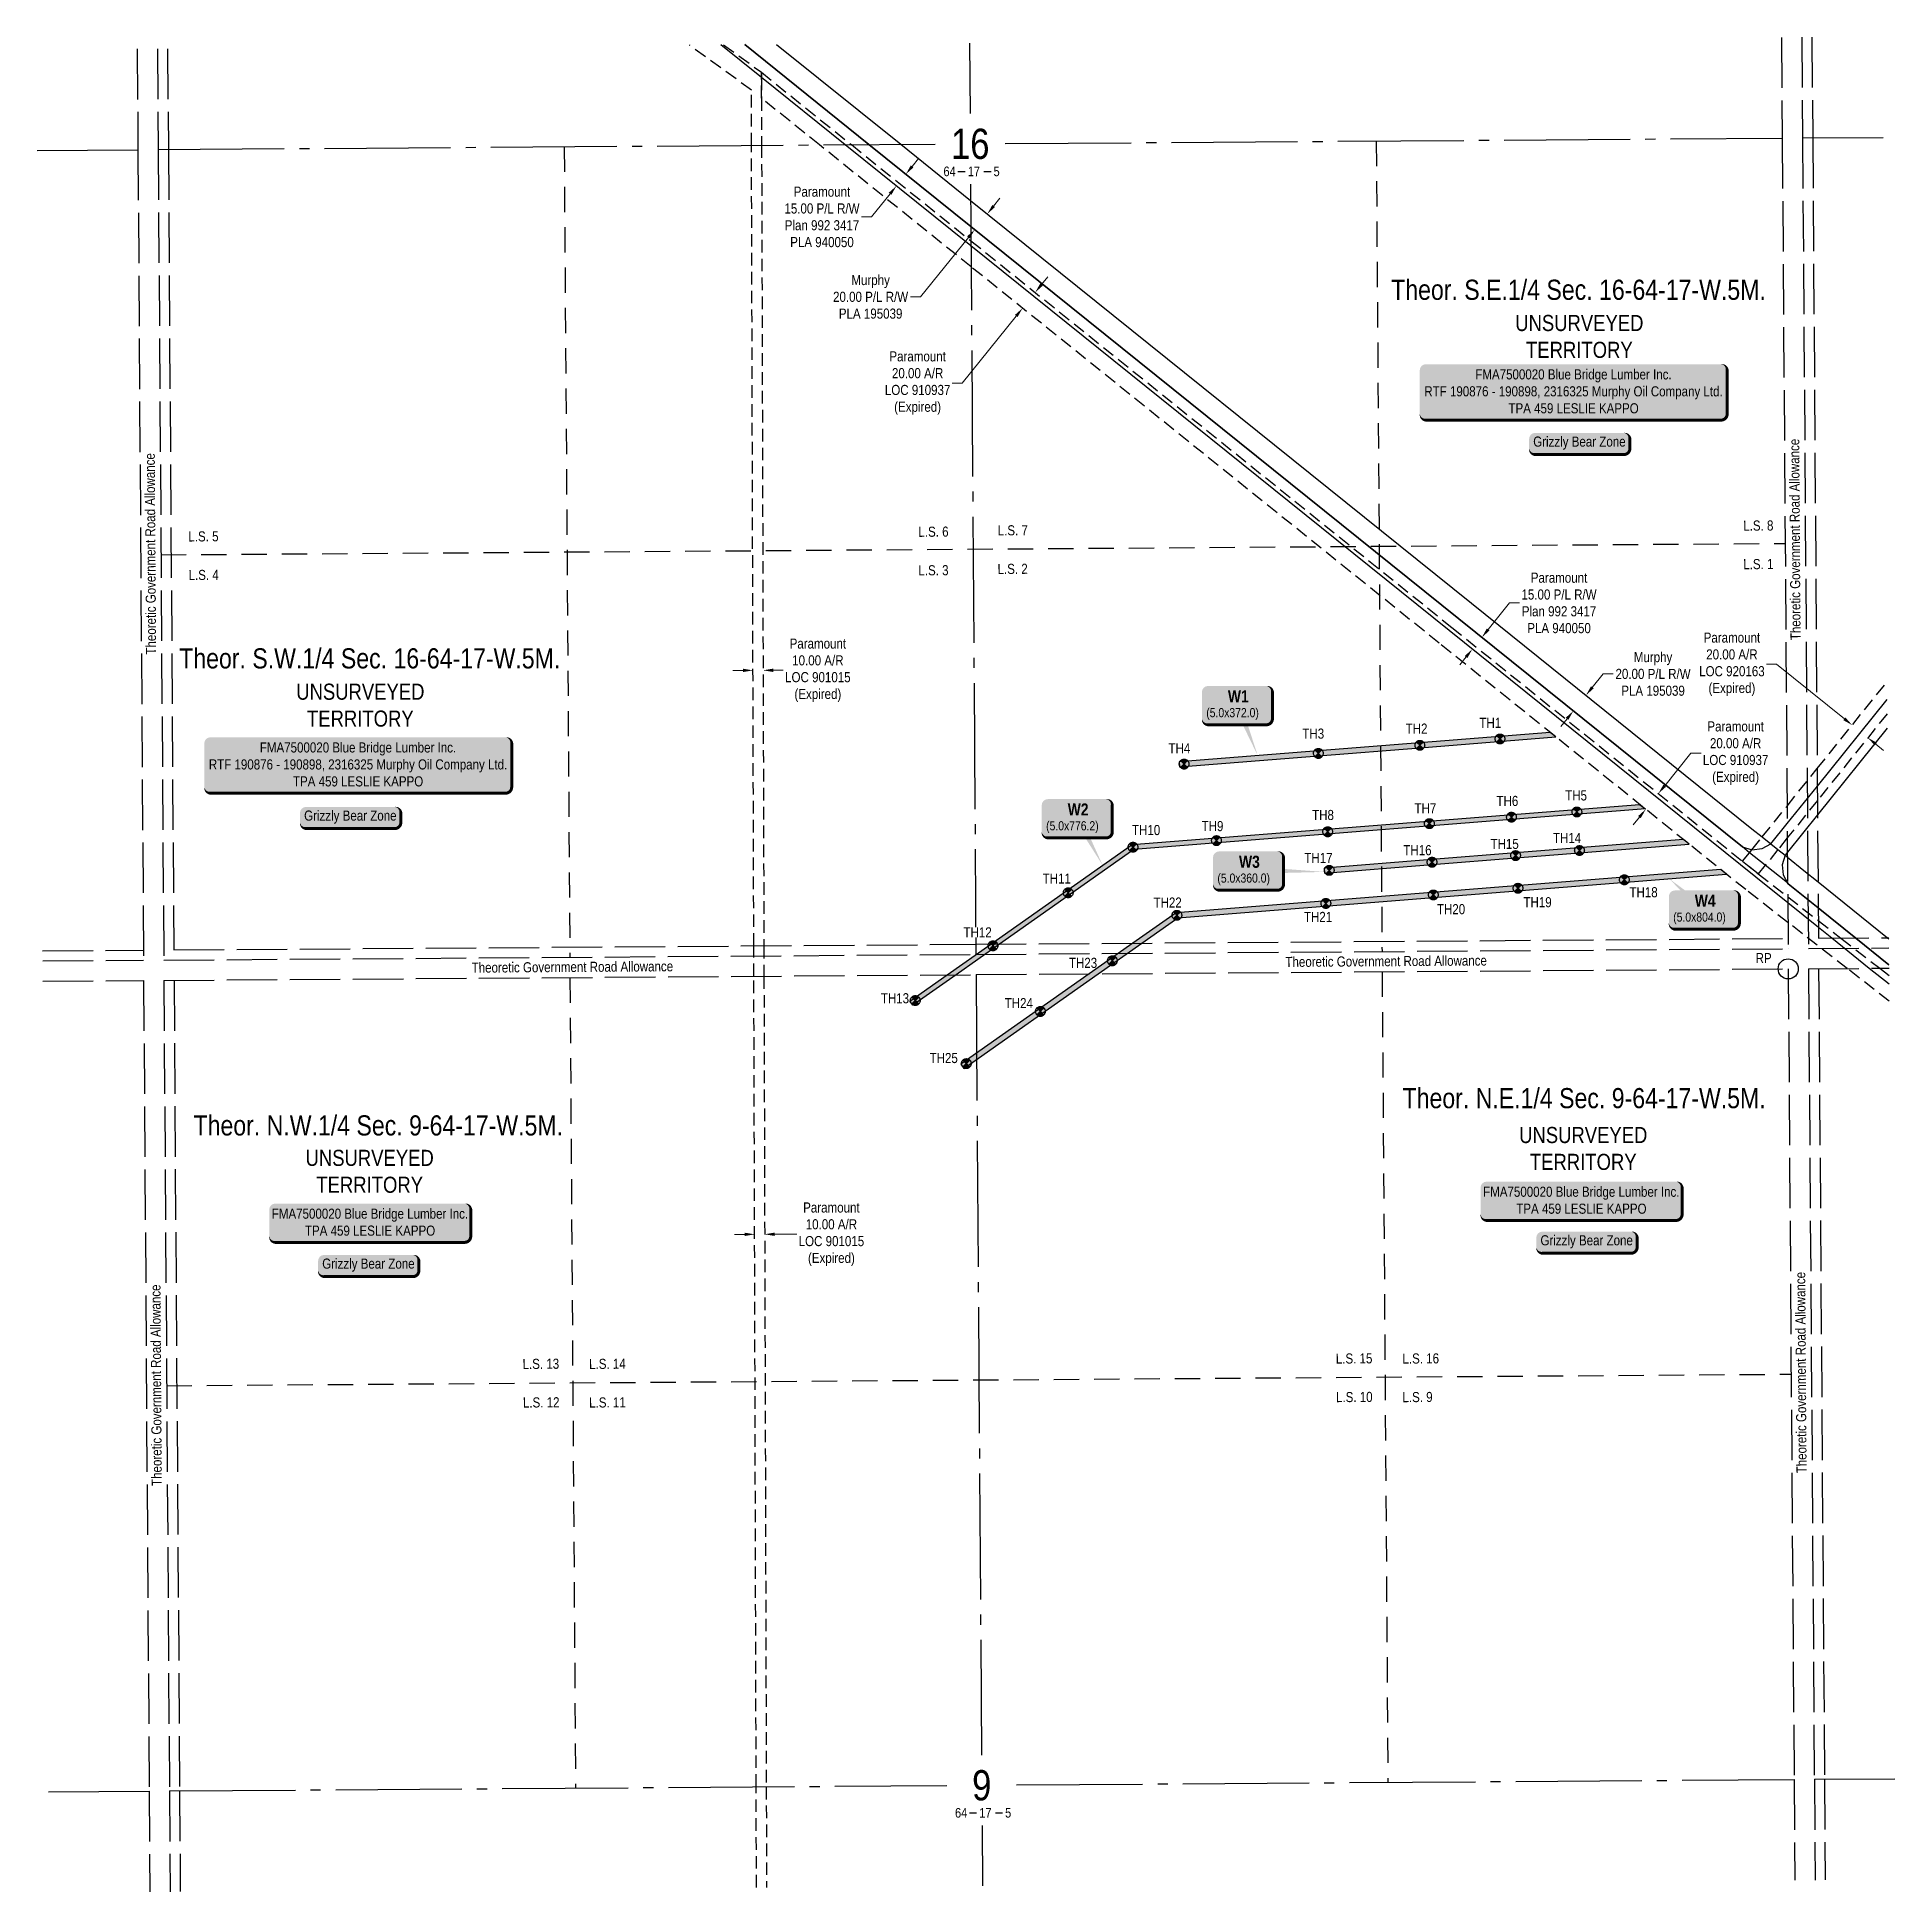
# Model space of a CAD drawing. Extents: x 529537 to 534275, y 6041761 to 6045780.
# Drawn here: x 530843 to 532686, y 6041761 to 6043601 of the extents above; entities that cross this region are included whole.
import ezdxf
from ezdxf.enums import TextEntityAlignment as Align

# ---------------------------------------------------------------- set-up
doc = ezdxf.new("R2010")
doc.units = 0
doc.header["$LTSCALE"] = 5
for name, pattern in [('foc-ACCESSROAD', [3.75, 2.5, -1.25]), ('foc-LSD', [8, 5, -3]), ('foc-QUARTERLINE', [33, 25, -3, 2, -3]), ('foc-SEISMIC', [20.5, 15, -1, 0.5, -1, 0.5, -1, 0.5, -1]), ('foc-UNSURVEYED', [12.5, 10, -2.5])]:
    doc.linetypes.add(name, pattern=pattern)
for name, color, linetype in [('10', 1, 'Continuous'), ('35', 37, 'Continuous'), ('9', 3, 'Continuous'), ('AS-SEISMIC', 224, 'foc-SEISMIC'), ('AS-WILDLIFE-BLOCK', 131, 'Continuous'), ('C-RW', 13, 'Continuous'), ('C-SYMBOL', 7, 'Continuous'), ('F-AR', 190, 'foc-ACCESSROAD'), ('F-RW', 190, 'Continuous'), ('L-QSEC', 8, 'foc-QUARTERLINE'), ('L-ROAD-T', 7, 'Continuous'), ('L-SECLBL', 7, 'Continuous'), ('L-SECTION-LSD', 7, 'foc-LSD'), ('L-UNS-T', 3, 'Continuous'), ('L-USEC', 7, 'foc-UNSURVEYED'), ('P-TEMP-BLOCKS', 250, 'Continuous'), ('P-TEMP-H', 41, 'Continuous'), ('P-TEMP_ACCESS ROAD', 46, 'Continuous')]:
    doc.layers.add(name, color=color, linetype=linetype)
for name, color, linetype, lineweight in [('C-RW-T', 13, 'Continuous', 9), ('F-AR-T', 190, 'Continuous', 9), ('F-RW-T', 190, 'Continuous', 9)]:
    doc.layers.add(name, color=color, linetype=linetype, lineweight=lineweight)
doc.styles.add('100L', font='ARIALN.TTF', dxfattribs={"height": 11})
doc.styles.add('175L', font='ARIALN.TTF', dxfattribs={"height": 20})
doc.styles.add('80', font='ARIALN.TTF', dxfattribs={"height": 10})
doc.styles.add('80CG', font='ARIALN.TTF', dxfattribs={"height": 10})
doc.styles.add('80L', font='ARIALN.TTF', dxfattribs={"height": 10})
doc.styles.add('BOLD', font='ARIALNB.TTF')
doc.styles.add('SIMPLEX', font='ARIALN.TTF')
doc.dimstyles.new('Compass 5 000', dxfattribs={"dimscale": 5, "dimtxt": 9, "dimasz": 2, "dimexe": 0.2, "dimexo": 0.0625, "dimgap": 0.5, "dimtad": 0, "dimtih": 1, "dimtoh": 1, "dimzin": 0, "dimdsep": 46, "dimtxsty": '80CG', "dimcen": 0.1, "dimse1": 1, "dimse2": 1, "dimclrd": 256, "dimclrt": 256, "dimaunit": 1, "dimadec": 4, "dimazin": 0, "dimtfac": 0.06, "dimtofl": 0, "dimtmove": 0, "dimatfit": 1, "dimfxl": 0.2, "dimtolj": 1, "dimtzin": 0, "dimlwd": -1, "dimarcsym": 0})

msp = doc.modelspace()

# ---------------------------------------------------------------- texts
at = {"layer": 'AS-SEISMIC', "char_height": 9.990912016, "attachment_point": 1, "style": '80L'}
for s, insert in [('TH1', (532273.5067318067, 6042925.338120148)), ('TH3', (532097.9106450126, 6042914.663501352)), ('TH2', (532200.3600808546, 6042919.626632179)), ('TH4', (531965.140653322, 6042900.042581481)), ('TH6', (532290.461531481, 6042847.856678316)), ('TH5', (532358.5978702041, 6042853.348585245)), ('TH8', (532107.5883393494, 6042833.931365234)), ('TH7', (532209.1376226996, 6042840.53419048)), ('TH10', (531928.9835907242, 6042819.020297034)), ('TH9', (531997.9857469328, 6042822.920334658)), ('TH14', (532346.4561276025, 6042811.131718731)), ('TH16', (532198.094850782, 6042799.049589168)), ('TH15', (532284.5473936255, 6042805.2736792)), ('TH17', (532099.9200060751, 6042791.36092768)), ('TH11', (531840.3816124195, 6042770.865178477)), ('TH18', (532422.3257437499, 6042757.304191757)), ('TH22', (531950.2948582617, 6042747.050180052)), ('TH20', (532231.3889265135, 6042740.481303866)), ('TH19', (532317.1906992752, 6042747.418816756)), ('TH21', (532099.4754004555, 6042732.775524168)), ('TH23', (531866.3839684256, 6042687.227011072)), ('TH13', (531679.8645256724, 6042652.124915053)), ('TH24', (531802.7218987, 6042647.265889201)), ('TH25', (531728.1862557147, 6042592.806548474))]:
    msp.add_mtext_dynamic_manual_height_columns(s, width=24.04970124069113, gutter_width=49.97375, heights=[0], dxfattribs=dict(at, insert=insert))
at = {"layer": 'C-SYMBOL', "color": 3, "style": '175L'}
for s, p in [('Theor. S.E.1/4 Sec. 16-64-17-W.5M.', (532371.7942733433, 6043334.04828081)), ('Theor. S.W.1/4 Sec. 16-64-17-W.5M.', (531172.9298639524, 6042968.337843067)), ('Theor. N.E.1/4 Sec. 9-64-17-W.5M.', (532377.3585091486, 6042532.010185502)), ('Theor. N.W.1/4 Sec. 9-64-17-W.5M.', (531181.4017613536, 6042504.955007394))]:
    msp.add_text(s, height=19.9895, dxfattribs=at).set_placement(p, align=Align.BOTTOM_CENTER)
at = {"layer": 'L-ROAD-T', "style": '80L'}
for height, rotation, p in [(9.99475, 90.39183270426823, (532586.3865576341, 6043102.285400293)), (9.99475, 90.39183270426823, (530955.3922405628, 6043087.994477062)), (9.994749999999998, 0.4046550398911045, (531373.9044870907, 6042678.163852125)), (9.994749999999998, 0.4046550398911045, (532181.0318629906, 6042683.870977477)), (9.99475, 90.39183270426823, (532592.332853563, 6042275.655627068)), (9.99475, 90.39183270426823, (530961.0345916641, 6042263.168691087))]:
    msp.add_text('Theoretic Government Road Allowance', height=height, rotation=rotation, dxfattribs=at).set_placement(p, align=Align.MIDDLE_CENTER)
at = {"layer": 'L-UNS-T', "color": 3, "char_height": 15.9916, "attachment_point": 5, "style": '80L'}
for insert in [(532372.6347865466, 6043303.637499405), (531163.6214143008, 6042937.800836441), (532376.5007800984, 6042497.976412863), (531172.8697170755, 6042475.293053936)]:
    msp.add_mtext_dynamic_manual_height_columns('UNSURVEYED TERRITORY', width=126.3473844856753, gutter_width=47.4750625, heights=[0], dxfattribs=dict(at, insert=insert))

# ---------------------------------------------------------------- blocks, each defined once
blk = doc.blocks.new('RP')
at = {"layer": '35', "color": 3}
blk.add_circle((0, 0), 10, dxfattribs=at)
at = {"layer": '35', "color": 3, "style": '80'}
blk.add_attdef('RP_001', (-32.36089367917796, 5.754369554757101), '', height=10, dxfattribs=at)
blk = doc.blocks.new('L-SECLBL')
at = {"layer": '9', "color": 7}
for p, q in [((-5.082139060913505, -27.83004804289613), (-12.28857354467345, -27.83004804289613)), ((20.70431141927111, -27.83004804289613), (13.49787693551116, -27.83004804289613))]:
    blk.add_line(p, q, dxfattribs=at)
at = {"layer": '10', "color": 2, "style": 'SIMPLEX'}
blk.add_attdef('SEC', text='', height=30, dxfattribs=at).set_placement((0, 0), align=Align.MIDDLE)
at = {"layer": '10', "color": 5, "style": '80L'}
blk.add_attdef('TWP', text='', height=9.5, dxfattribs=at).set_placement((-14.43410290347765, -27.36845155570791), align=Align.MIDDLE_RIGHT)
blk.add_attdef('RGE', text='', height=9.5, dxfattribs=at).set_placement((3.622123863462547, -27.36845155570791), align=Align.MIDDLE_CENTER)
blk.add_attdef('MER', text='', height=9.5, dxfattribs=at).set_placement((23.16775162027989, -27.36845155570791), align=Align.MIDDLE_LEFT)
blk = doc.blocks.new('*U31')
h = blk.add_hatch(color=255)
edge = h.paths.add_edge_path()
edge.add_line((-146.5, -28.5), (146.5, -28.5))
edge.add_arc((146.5, -22.5), 6, 270, 360)
edge.add_line((152.5, -22.5), (152.5, 21))
edge.add_arc((146.5, 21), 6, 0, 90)
edge.add_line((146.5, 27), (-146.5, 27))
edge.add_arc((-146.5, 21), 6, 90, 180)
edge.add_line((-152.5, 21), (-152.5, -22.5))
edge.add_arc((-146.5, -22.5), 6, 180, 270)
at = {"color": 44, "flags": 128}
blk.add_lwpolyline([(-146.5, -28.5, 3, 3, 0), (146.5, -28.5, 3, 3, 0.414213562373095), (152.5, -22.5, 3, 3, 0), (152.5, 21, 3, 0, 0.414213562373095), (146.5, 27, 0, 0, 0), (-146.5, 27, 0, 0, 0.414213562373095), (-152.5, 21, 0, 0, 0), (-152.5, -22.5, 0, 3, 0.414213562373095)], format="xyseb", close=True, dxfattribs=at)
at = {"color": 44, "style": '80'}
blk.add_attdef('ENTER_TEXT_001', (-35.98567530695772, -4.996589358799454), '', height=10, dxfattribs=at)
blk = doc.blocks.new('*D22')
at = {"layer": 'F-AR-T', "transparency": 16777216}
for p, q in [((531544.6506960808, 6042412.856013301), (531534.6507366694, 6042412.827521701)), ((531574.6543244472, 6042412.941498785), (531596.4963972028, 6042413.003730597))]:
    blk.add_line(p, q, dxfattribs=at)
for points in [[(531544.6459474808, 6042414.522673204), (531544.6554446807, 6042411.189353399), (531554.6506554921, 6042412.8845049)], [(531574.6495758472, 6042414.608158688), (531574.6590730471, 6042411.274838883), (531564.6543650358, 6042412.913007185)]]:
    blk.add_solid(points, dxfattribs=at)
at = {"layer": 'F-AR-T', "transparency": 16777216, "insert": (531630.8313221687, 6042413.003730598), "char_height": 10, "attachment_point": 5, "style": '80CG'}
blk.add_mtext('\\A1;Paramount\\P10.00 A/R\\PLOC 901015\\P(Expired)', dxfattribs=at)
blk = doc.blocks.new('*D23')
at = {"layer": 'F-AR-T', "transparency": 16777216}
for p, q in [((531543.0563374554, 6042972.406588898), (531533.0563780991, 6042972.378077952)), ((531573.0591677299, 6042972.492130153), (531583.0591270862, 6042972.5206411))]:
    blk.add_line(p, q, dxfattribs=at)
for points in [[(531543.0515856311, 6042974.073248792), (531543.0610892797, 6042970.739929006), (531553.0562968116, 6042972.435099844)], [(531573.0544159056, 6042974.158790046), (531573.0639195542, 6042970.82547026), (531563.0592083738, 6042972.463619207)]]:
    blk.add_solid(points, dxfattribs=at)
at = {"layer": 'F-AR-T', "transparency": 16777216, "insert": (531617.394052052, 6042972.520641099), "char_height": 10, "attachment_point": 5, "style": '80CG'}
blk.add_mtext('\\A1;Paramount\\P10.00 A/R\\PLOC 901015\\P(Expired)', dxfattribs=at)
blk = doc.blocks.new('*D24')
at = {"layer": 'F-AR-T', "transparency": 16777216}
for p, q in [((532457.2994568394, 6042857.984457606), (532483.3185895989, 6042890.323280627)), ((532483.3185895989, 6042890.323280627), (532493.3185895989, 6042890.323280627)), ((532432.2208122946, 6042826.814554479), (532425.9521330562, 6042819.023299085))]:
    blk.add_line(p, q, dxfattribs=at)
for points in [[(532456.0009142738, 6042859.029237479), (532458.5979994047, 6042856.939677733), (532451.0307776015, 6042850.193202212)], [(532430.922269729, 6042827.859334351), (532433.5193548598, 6042825.769774606), (532438.4894915326, 6042834.605809873)]]:
    blk.add_solid(points, dxfattribs=at)
at = {"layer": 'F-AR-T', "transparency": 16777216, "insert": (532527.619408153, 6042890.323280627), "char_height": 10, "attachment_point": 5, "style": '80CG'}
blk.add_mtext('\\A1;Paramount\\P20.00 A/R\\PLOC 910937\\P(Expired)', dxfattribs=at)
blk = doc.blocks.new('*D25')
at = {"layer": 'F-AR-T', "transparency": 16777216}
for p, q in [((531839.2020261711, 6043355.17295003), (531845.4691615556, 6043362.965447324)), ((531814.1295965533, 6043323.998126453), (531760.6233406002, 6043257.468950178)), ((531760.6233406002, 6043257.468950178), (531750.6233406002, 6043257.468950178))]:
    blk.add_line(p, q, dxfattribs=at)
for points in [[(531837.9032766223, 6043356.217472594), (531840.50077572, 6043354.128427466), (531832.9348907871, 6043347.380452737)], [(531812.8308470044, 6043325.042649016), (531815.4283461021, 6043322.953603888), (531820.3967319378, 6043331.790623747)]]:
    blk.add_solid(points, dxfattribs=at)
at = {"layer": 'F-AR-T', "transparency": 16777216, "insert": (531716.322522046, 6043257.468950178), "char_height": 10, "attachment_point": 5, "style": '80CG'}
blk.add_mtext('\\A1;Paramount\\P20.00 A/R\\PLOC 910937\\P(Expired)', dxfattribs=at)
blk = doc.blocks.new('*D26')
at = {"layer": 'F-AR-T', "transparency": 16777216}
for p, q in [((532568.247136089, 6042978.429343448), (532558.247136089, 6042978.429343448)), ((532635.4535661764, 6042924.357642476), (532568.247136089, 6042978.429343448)), ((532666.6234806208, 6042899.279531781), (532674.4148023003, 6042893.01093493))]:
    blk.add_line(p, q, dxfattribs=at)
for points in [[(532636.4983323184, 6042925.656196089), (532634.4088000339, 6042923.059088863), (532643.2448878563, 6042918.089045625)], [(532667.6682467628, 6042900.578085395), (532665.5787144783, 6042897.980978168), (532658.8321589413, 6042905.548128633)]]:
    blk.add_solid(points, dxfattribs=at)
at = {"layer": 'F-AR-T', "transparency": 16777216, "insert": (532523.9463175354, 6042978.429343449), "char_height": 10, "attachment_point": 5, "style": '80CG'}
blk.add_mtext('\\A1;Paramount\\P20.00 A/R\\PLOC 920163\\P(Expired)', dxfattribs=at)
blk = doc.blocks.new('*D27')
at = {"layer": 'C-RW-T', "transparency": 16777216}
for p, q in [((532385.4948317334, 6042955.545087814), (532396.2007022961, 6042968.851914344)), ((532396.2007022961, 6042968.851914344), (532406.2007022966, 6042968.851914344)), ((532360.4172798484, 6042924.375027355), (532354.1487856177, 6042916.583623111))]:
    blk.add_line(p, q, dxfattribs=at)
for points in [[(532384.1962643596, 6042956.589836853), (532386.7933991072, 6042954.500338776), (532379.2263375027, 6042947.753683572)], [(532359.1187124746, 6042925.419776393), (532361.7158472221, 6042923.330278317), (532366.6857740791, 6042932.166431598)]]:
    blk.add_solid(points, dxfattribs=at)
at = {"layer": 'C-RW-T', "transparency": 16777216, "insert": (532445.740265734, 6042968.851914345), "char_height": 10, "attachment_point": 5, "style": '80CG'}
blk.add_mtext('\\A1;Murphy\\P20.00 P/L R/W\\PPLA 195039', dxfattribs=at)
blk = doc.blocks.new('*D28')
at = {"layer": 'C-RW-T', "transparency": 16777216}
for p, q in [((531791.7438287348, 6043433.118868332), (531798.0111130504, 6043440.911245845)), ((531766.6708956794, 6043401.944638813), (531719.2475684024, 6043342.981226519)), ((531719.2475684024, 6043342.981226519), (531709.2475684024, 6043342.981226519))]:
    blk.add_line(p, q, dxfattribs=at)
for points in [[(531790.4450991494, 6043434.163415718), (531793.0425583203, 6043432.074320946), (531785.4765444188, 6043425.326490819)], [(531765.3721660939, 6043402.989186198), (531767.9696252649, 6043400.900091426), (531772.9381799954, 6043409.737016326)]]:
    blk.add_solid(points, dxfattribs=at)
at = {"layer": 'C-RW-T', "transparency": 16777216, "insert": (531669.7080049645, 6043342.98122652), "char_height": 10, "attachment_point": 5, "style": '80CG'}
blk.add_mtext('\\A1;Murphy\\P20.00 P/L R/W\\PPLA 195039', dxfattribs=at)
blk = doc.blocks.new('*D29')
at = {"layer": 'F-RW-T', "transparency": 16777216}
for p, q in [((532282.2143931268, 6043012.963162139), (532303.4030147945, 6043039.297938483)), ((532303.4030147945, 6043039.297938483), (532313.403014794, 6043039.297938483)), ((532260.2777750138, 6042985.698720837), (532254.0090566552, 6042977.907496919))]:
    blk.add_line(p, q, dxfattribs=at)
for points in [[(532280.9158558073, 6043014.007948533), (532283.5129304463, 6043011.918375746), (532275.9456747682, 6043005.171938221)], [(532258.9792376943, 6042986.743507231), (532261.5763123333, 6042984.653934444), (532266.5464933724, 6042993.489944756)]]:
    blk.add_solid(points, dxfattribs=at)
at = {"layer": 'F-RW-T', "transparency": 16777216, "insert": (532352.4889629534, 6043039.297938483), "char_height": 10, "attachment_point": 5, "style": '80CG'}
blk.add_mtext('\\A1;Paramount\\P15.00 P/L R/W\\PPlan 992 3417\\PPLA 940050', dxfattribs=at)
blk = doc.blocks.new('*D30')
at = {"layer": 'F-RW-T', "transparency": 16777216}
for p, q in [((531710.9019744587, 6043472.462673503), (531717.1691116751, 6043480.255169323)), ((531688.9722774765, 6043445.195507303), (531670.5541538675, 6043422.294596363)), ((531670.5541538675, 6043422.294596363), (531660.5541538675, 6043422.294596364))]:
    blk.add_line(p, q, dxfattribs=at)
for points in [[(531709.6032251553, 6043473.507196372), (531712.2007237617, 6043471.418150634), (531704.6348372423, 6043464.670177682)], [(531687.673528173, 6043446.240030172), (531690.2710267794, 6043444.150984434), (531695.2394146929, 6043452.988003124)]]:
    blk.add_solid(points, dxfattribs=at)
at = {"layer": 'F-RW-T', "transparency": 16777216, "insert": (531621.468205709, 6043422.294596364), "char_height": 10, "attachment_point": 5, "style": '80CG'}
blk.add_mtext('\\A1;Paramount\\P15.00 P/L R/W\\PPlan 992 3417\\PPLA 940050', dxfattribs=at)
blk = doc.blocks.new('*U21')
h = blk.add_hatch(color=255)
edge = h.paths.add_edge_path()
edge.add_line((-93.99999999999999, -20), (93.99999999999999, -20))
edge.add_arc((93.99999999999999, -14), 6, 270, 360)
edge.add_line((99.99999999999999, -14), (99.99999999999999, 12.5))
edge.add_arc((93.99999999999999, 12.5), 6, 0, 90)
edge.add_line((93.99999999999999, 18.5), (-93.99999999999999, 18.5))
edge.add_arc((-93.99999999999999, 12.5), 6, 90, 180)
edge.add_line((-99.99999999999999, 12.5), (-99.99999999999999, -14))
edge.add_arc((-93.99999999999999, -14), 6, 180, 270)
at = {"color": 44, "flags": 128}
blk.add_lwpolyline([(-93.99999999999999, -20, 3, 3, 0), (93.99999999999999, -20, 3, 3, 0.414213562373095), (99.99999999999999, -14, 3, 3, 0), (99.99999999999999, 12.5, 3, 0, 0.414213562373095), (93.99999999999999, 18.5, 0, 0, 0), (-93.99999999999999, 18.5, 0, 0, 0.414213562373095), (-99.99999999999999, 12.5, 0, 0, 0), (-99.99999999999999, -14, 0, 3, 0.414213562373095)], format="xyseb", close=True, dxfattribs=at)
at = {"color": 44, "style": '80'}
blk.add_attdef('ENTER_TEXT_001', (-35.98567530695772, -4.996589358799454), '', height=10, dxfattribs=at)
blk = doc.blocks.new('*U32')
h = blk.add_hatch(color=255)
edge = h.paths.add_edge_path()
edge.add_line((-43.99999999999999, -11.5), (43.99999999999999, -11.5))
edge.add_arc((43.99999999999999, -5.5), 6, 270, 360)
edge.add_line((49.99999999999999, -5.5), (49.99999999999999, 4))
edge.add_arc((43.99999999999999, 4), 6, 0, 90)
edge.add_line((43.99999999999999, 10), (-43.99999999999999, 10))
edge.add_arc((-43.99999999999999, 4), 6, 90, 180)
edge.add_line((-49.99999999999999, 4), (-49.99999999999999, -5.5))
edge.add_arc((-43.99999999999999, -5.5), 6, 180, 270)
at = {"color": 131, "flags": 128}
blk.add_lwpolyline([(-43.99999999999999, -11.5, 3, 3, 0), (43.99999999999999, -11.5, 3, 3, 0.414213562373095), (49.99999999999999, -5.5, 3, 3, 0), (49.99999999999999, 4, 3, 0, 0.414213562373095), (43.99999999999999, 10, 0, 0, 0), (-43.99999999999999, 10, 0, 0, 0.414213562373095), (-49.99999999999999, 4, 0, 0, 0), (-49.99999999999999, -5.5, 0, 3, 0.414213562373095)], format="xyseb", close=True, dxfattribs=at)
at = {"color": 131, "style": '80'}
blk.add_attdef('ENTER_TEXT_001', (-35.98567530695772, -4.996589358799454), '', height=10, dxfattribs=at)
blk = doc.blocks.new('*X19')
at = {"color": 0}
for p, q in [((102.1191798644287, -2061.562499979055), (108.8097175292317, -2061.562499977683)), ((102.1784354255079, -2061.718749979043), (108.7504619709123, -2061.718749977695)), ((102.2878621285118, -2061.40624997902), (108.6410352650845, -2061.406249977717)), ((102.3346854254759, -2061.874999979011), (108.5942119708803, -2061.874999977727)), ((102.4741723273316, -2061.249999978982), (108.4547250662005, -2061.249999977756)), ((102.4909354254438, -2062.031249978979), (108.4379619708482, -2062.031249977759)), ((102.6471854254118, -2062.187499978947), (108.2817119708161, -2062.187499977791)), ((102.6816488152516, -2061.09374997894), (108.2472485782165, -2061.093749977798)), ((102.8034354253797, -2062.343749978915), (108.1254619707841, -2062.343749977823)), ((102.9154548814566, -2060.937499978892), (108.0134425119474, -2060.937499977846)), ((102.9596854253477, -2062.499999978882), (107.969211970752, -2062.499999977855)), ((103.1159354253157, -2062.656249978851), (107.81296197072, -2062.656249977887)), ((103.1836734699236, -2060.781249978837), (107.7452239234163, -2060.781249977901)), ((103.2721854252836, -2062.812499978818), (107.6567119706879, -2062.812499977919)), ((103.4284354252516, -2062.968749978786), (107.5004619706559, -2062.968749977952)), ((103.5003525496226, -2060.624999978772), (107.4285448436532, -2060.624999977966)), ((103.5846854252195, -2063.124999978754), (107.3442119706238, -2063.124999977983)), ((103.7409354251875, -2063.281249978722), (107.1879619705918, -2063.281249978015)), ((103.8945494675147, -2060.468749978691), (107.034347925697, -2060.468749978047)), ((103.8971854251554, -2063.43749997869), (107.0317119705597, -2063.437499978048)), ((104.0534354251234, -2063.593749978658), (106.8754619705277, -2063.593749978079)), ((104.2096854250913, -2063.749999978626), (106.7192119704956, -2063.749999978112)), ((104.3659354250593, -2063.906249978594), (106.5629619704635, -2063.906249978143)), ((104.4531795042804, -2060.312499978576), (106.4757178888672, -2060.312499978162)), ((104.5221854250272, -2064.062499978562), (106.4067119704315, -2064.062499978176)), ((104.6784354249952, -2064.21874997853), (106.2504619703994, -2064.218749978208)), ((104.8346854249632, -2064.374999978498), (106.0942119703674, -2064.37499997824)), ((104.9909354249311, -2064.531249978466), (105.9379619703353, -2064.531249978272)), ((105.1471854248991, -2064.687499978434), (105.7817119703033, -2064.687499978304)), ((105.1567119701751, -2065.312499978432), (105.7721854247709, -2065.312499978306)), ((105.303435424867, -2064.843749978402), (105.6254619702712, -2064.843749978336)), ((105.3129619702071, -2065.1562499784), (105.615935424803, -2065.156249978338)), ((102.1094049487953, -2068.437499979057), (108.8194924476853, -2068.437499977681)), ((102.1879619695661, -2068.281249979041), (108.7409354241622, -2068.281249977697)), ((102.2771027379302, -2068.593749979023), (108.6517946586145, -2068.593749977715)), ((102.3442119695982, -2068.124999979009), (108.5846854241942, -2068.124999977729)), ((102.4622491952518, -2068.749999978985), (108.4666482013569, -2068.749999977753)), ((102.5004619696302, -2067.968749978977), (108.4284354242263, -2067.968749977761)), ((102.6567119696623, -2067.812499978945), (108.2721854242583, -2067.812499977793)), ((102.6683082661785, -2068.906249978942), (108.2605891304943, -2068.906249977796)), ((102.8129619696943, -2067.656249978913), (108.1159354242903, -2067.656249977825)), ((102.9003167494299, -2069.062499978895), (108.028580647307, -2069.062499977843)), ((102.9692119697264, -2067.499999978881), (107.9596854243224, -2067.499999977857)), ((103.1254619697584, -2067.343749978849), (107.8034354243544, -2067.343749977889)), ((103.1661197702906, -2069.21874997884), (107.7627776265104, -2069.218749977897)), ((103.2817119697905, -2067.187499978817), (107.6471854243865, -2067.187499977921)), ((103.4379619698225, -2067.031249978785), (107.4909354244185, -2067.031249977953)), ((103.479245699491, -2069.374999978776), (107.4496516973741, -2069.374999977962)), ((103.5942119698546, -2066.874999978752), (107.3346854244505, -2066.874999977985)), ((103.7504619698866, -2066.718749978721), (107.1784354244826, -2066.718749978017)), ((103.867289374156, -2069.531249978696), (107.0616080227732, -2069.531249978041)), ((103.9067119699187, -2066.562499978688), (107.0221854245146, -2066.562499978049)), ((104.0629619699507, -2066.406249978656), (106.8659354245467, -2066.406249978081)), ((104.2192119699828, -2066.249999978624), (106.7096854245787, -2066.249999978113)), ((104.3754619700148, -2066.093749978592), (106.5534354246107, -2066.093749978145)), ((104.4099456200539, -2069.687499978585), (106.5189517769394, -2069.687499978153)), ((104.5317119700469, -2065.93749997856), (106.3971854246428, -2065.937499978178)), ((104.6879619700789, -2065.781249978528), (106.2409354246748, -2065.781249978209)), ((104.844211970111, -2065.624999978496), (106.0846854247069, -2065.624999978242)), ((105.000461970143, -2065.468749978464), (105.9284354247389, -2065.468749978274))]:
    blk.add_line(p, q, dxfattribs=at)
blk = doc.blocks.new('SP')
for p, q in [((0.6788225099390672, -0.678822509938982), (-0.6788225099391241, 0.678822509938982)), ((-0.6788225099391241, -0.678822509938982), (0.6788225099390672, 0.678822509938982))]:
    blk.add_line(p, q)
blk.add_circle((0, 0), 0.9600000000000002)
at = {"xscale": 0.2, "yscale": 0.2, "zscale": 0.2}
blk.add_blockref('*X19', (-21.09288973950726, 413.0009526502142), dxfattribs=at)
blk = doc.blocks.new('*U33')
h = blk.add_hatch(color=191)
edge = h.paths.add_edge_path()
edge.add_line((-28.99999999999999, -20), (28.99999999999999, -20))
edge.add_arc((28.99999999999999, -14), 6, 270, 360)
edge.add_line((34.99999999999999, -14), (34.99999999999999, 12.5))
edge.add_arc((28.99999999999999, 12.5), 6, 0, 90)
edge.add_line((28.99999999999999, 18.5), (-28.99999999999999, 18.5))
edge.add_arc((-28.99999999999999, 12.5), 6, 90, 180)
edge.add_line((-34.99999999999999, 12.5), (-34.99999999999999, -14))
edge.add_arc((-28.99999999999999, -14), 6, 180, 270)
at = {"color": 250, "flags": 128}
blk.add_lwpolyline([(-28.99999999999999, -20, 3, 3, 0), (28.99999999999999, -20, 3, 3, 0.414213562373095), (34.99999999999999, -14, 3, 3, 0), (34.99999999999999, 12.5, 3, 0, 0.414213562373095), (28.99999999999999, 18.5, 0, 0, 0), (-28.99999999999999, 18.5, 0, 0, 0.414213562373095), (-34.99999999999999, 12.5, 0, 0, 0), (-34.99999999999999, -14, 0, 3, 0.414213562373095)], format="xyseb", close=True, dxfattribs=at)
at = {"flags": 128}
blk.add_lwpolyline([(20.39018286206499, -50.58908402349269, 0, 7.499999999999999, 0), (-3.398394867633904e-15, 0, 0, 0, 0)], format="xyseb", dxfattribs=at)
at = {"color": 250}
for tag, p, height, style in [('TEMP_AREA_W1_001', (-9.212824010914055, 2.244292974654144), 12, 'BOLD'), ('ENTER_TEXT_001', (-30.65893587994544, -12.47010782646594), 9, '80')]:
    blk.add_attdef(tag, p, '', height=height, dxfattribs=dict(at, style=style))
blk = doc.blocks.new('*U34')
h = blk.add_hatch(color=191)
edge = h.paths.add_edge_path()
edge.add_line((-28.99999999999999, -20), (28.99999999999999, -20))
edge.add_arc((28.99999999999999, -14), 6, 270, 360)
edge.add_line((34.99999999999999, -14), (34.99999999999999, 12.5))
edge.add_arc((28.99999999999999, 12.5), 6, 0, 90)
edge.add_line((28.99999999999999, 18.5), (-28.99999999999999, 18.5))
edge.add_arc((-28.99999999999999, 12.5), 6, 90, 180)
edge.add_line((-34.99999999999999, 12.5), (-34.99999999999999, -14))
edge.add_arc((-28.99999999999999, -14), 6, 180, 270)
at = {"color": 250, "flags": 128}
blk.add_lwpolyline([(-28.99999999999999, -20, 3, 3, 0), (28.99999999999999, -20, 3, 3, 0.414213562373095), (34.99999999999999, -14, 3, 3, 0), (34.99999999999999, 12.5, 3, 0, 0.414213562373095), (28.99999999999999, 18.5, 0, 0, 0), (-28.99999999999999, 18.5, 0, 0, 0.414213562373095), (-34.99999999999999, 12.5, 0, 0, 0), (-34.99999999999999, -14, 0, 3, 0.414213562373095)], format="xyseb", close=True, dxfattribs=at)
at = {"flags": 128}
blk.add_lwpolyline([(25.49414096342604, -47.25952750246442, 0, 7.499999999999999, 0), (-3.398394867633904e-15, 4.930380657631324e-32, 0, 0, 0)], format="xyseb", dxfattribs=at)
at = {"color": 250}
for tag, p, height, style in [('TEMP_AREA_W1_001', (-9.212824010914055, 2.244292974654144), 12, 'BOLD'), ('ENTER_TEXT_001', (-30.65893587994544, -12.47010782646594), 9, '80')]:
    blk.add_attdef(tag, p, '', height=height, dxfattribs=dict(at, style=style))
blk = doc.blocks.new('*U35')
h = blk.add_hatch(color=191)
edge = h.paths.add_edge_path()
edge.add_line((-28.99999999999999, -20), (28.99999999999999, -20))
edge.add_arc((28.99999999999999, -14), 6, 270, 360)
edge.add_line((34.99999999999999, -14), (34.99999999999999, 12.5))
edge.add_arc((28.99999999999999, 12.5), 6, 0, 90)
edge.add_line((28.99999999999999, 18.5), (-28.99999999999999, 18.5))
edge.add_arc((-28.99999999999999, 12.5), 6, 90, 180)
edge.add_line((-34.99999999999999, 12.5), (-34.99999999999999, -14))
edge.add_arc((-28.99999999999999, -14), 6, 180, 270)
at = {"color": 250, "flags": 128}
blk.add_lwpolyline([(-28.99999999999999, -20, 3, 3, 0), (28.99999999999999, -20, 3, 3, 0.414213562373095), (34.99999999999999, -14, 3, 3, 0), (34.99999999999999, 12.5, 3, 0, 0.414213562373095), (28.99999999999999, 18.5, 0, 0, 0), (-28.99999999999999, 18.5, 0, 0, 0.414213562373095), (-34.99999999999999, 12.5, 0, 0, 0), (-34.99999999999999, -14, 0, 3, 0.414213562373095)], format="xyseb", close=True, dxfattribs=at)
at = {"flags": 128}
blk.add_lwpolyline([(75.61317686876951, -1.825233375536562, 0, 7.499999999999998, 0), (-3.398394867633904e-15, 3.944304526105059e-31, 0, 0, 0)], format="xyseb", dxfattribs=at)
at = {"color": 250}
for tag, p, height, style in [('TEMP_AREA_W1_001', (-9.212824010914055, 2.244292974654144), 12, 'BOLD'), ('ENTER_TEXT_001', (-30.65893587994544, -12.47010782646594), 9, '80')]:
    blk.add_attdef(tag, p, '', height=height, dxfattribs=dict(at, style=style))
blk = doc.blocks.new('*U36')
h = blk.add_hatch(color=191)
edge = h.paths.add_edge_path()
edge.add_line((-28.99999999999999, -20), (28.99999999999999, -20))
edge.add_arc((28.99999999999999, -14), 6, 270, 360)
edge.add_line((34.99999999999999, -14), (34.99999999999999, 12.5))
edge.add_arc((28.99999999999999, 12.5), 6, 0, 90)
edge.add_line((28.99999999999999, 18.5), (-28.99999999999999, 18.5))
edge.add_arc((-28.99999999999999, 12.5), 6, 90, 180)
edge.add_line((-34.99999999999999, 12.5), (-34.99999999999999, -14))
edge.add_arc((-28.99999999999999, -14), 6, 180, 270)
at = {"flags": 128}
blk.add_lwpolyline([(-34.68998379457535, 30.14948775258447, 0, 7.499999999999998, 0), (-3.398394867633905e-15, -1.97215226305253e-31, 0, 0, 0)], format="xyseb", dxfattribs=at)
at = {"color": 250, "flags": 128}
blk.add_lwpolyline([(-28.99999999999999, -20, 3, 3, 0), (28.99999999999999, -20, 3, 3, 0.414213562373095), (34.99999999999999, -14, 3, 3, 0), (34.99999999999999, 12.5, 3, 0, 0.414213562373095), (28.99999999999999, 18.5, 0, 0, 0), (-28.99999999999999, 18.5, 0, 0, 0.414213562373095), (-34.99999999999999, 12.5, 0, 0, 0), (-34.99999999999999, -14, 0, 3, 0.414213562373095)], format="xyseb", close=True, dxfattribs=at)
at = {"color": 250}
for tag, p, height, style in [('TEMP_AREA_W1_001', (-9.212824010914055, 2.244292974654144), 12, 'BOLD'), ('ENTER_TEXT_001', (-30.65893587994544, -12.47010782646594), 9, '80')]:
    blk.add_attdef(tag, p, '', height=height, dxfattribs=dict(at, style=style))

# ---------------------------------------------------------------- dimensions: what is measured, and where the dimension line sits
at = {"layer": 'C-RW-T'}
for base, p1, p2, angle, picture, middle in [((531772.9381799954, 6043409.737016326), (531830.2677729451, 6043389.301623754), (531817.7294085214, 6043373.712149261), 231.19083751644587, '*D28', (531669.7080049645, 6043342.98122652)), ((532379.2263375027, 6042947.753683572), (532345.2067351136, 6042949.44717171), (532357.7472985375, 6042965.034423685), 51.18194070083557, '*D27', (532445.740265734, 6042968.851914345))]:
    dim = msp.add_linear_dim(base=base, p1=p1, p2=p2, angle=angle, text='Murphy\\P20.00 P/L R/W\\PPLA 195039', dimstyle='Compass 5 000', dxfattribs=at)
    dim.commit()
    dim.dimension.update_dxf_attribs({"geometry": picture, "text_midpoint": middle, "dimtype": 161})
at = {"layer": 'F-AR-T'}
for base, p1, p2, angle, text, picture, middle in [((531820.3967319378, 6043331.790623747), (531668.1083039496, 6043479.942646307), (531655.5701451004, 6043464.352817317), 231.19193257055417, 'Paramount\\P20.00 A/R\\PLOC 910937\\P(Expired)', '*D25', (531716.322522046, 6043257.468950178)), ((532643.2448878563, 6042918.089045625), (532605.2058086931, 6042838.895230832), (532589.6185376081, 6042851.436147824), 141.18118605325856, 'Paramount\\P20.00 A/R\\PLOC 920163\\P(Expired)', '*D26', (532523.9463175354, 6042978.429343449)), ((532438.4894915326, 6042834.605809873), (532516.8362105653, 6042797.247543199), (532504.2949244961, 6042781.66015086), 231.1805801949758, 'Paramount\\P20.00 A/R\\PLOC 910937\\P(Expired)', '*D24', (532527.619408153, 6042890.323280627)), ((531564.6543650358, 6042412.913007185), (531555.4565917476, 6042130.017628175), (531565.4603012912, 6042130.04613046), 0.16324506275489953, 'Paramount\\P10.00 A/R\\PLOC 901015\\P(Expired)', '*D22', (531630.8313221687, 6042413.003730598))]:
    dim = msp.add_linear_dim(base=base, p1=p1, p2=p2, angle=angle, text=text, dimstyle='Compass 5 000', dxfattribs=at)
    dim.commit()
    dim.dimension.update_dxf_attribs({"geometry": picture, "text_midpoint": middle, "dimtype": 161})
dim = msp.add_aligned_dim(p1=(531553.0560346824, 6042972.527039295), p2=(531563.0589462445, 6042972.555558658), distance=-0.09193982485147405, text='Paramount\\P10.00 A/R\\PLOC 901015\\P(Expired)', dimstyle='Compass 5 000', dxfattribs=at)
dim.commit()
dim.dimension.update_dxf_attribs({"geometry": '*D23', "text_midpoint": (531617.394052052, 6042972.520641099)})
at = {"layer": 'F-RW-T'}
for base, p1, p2, angle, picture, middle in [((531695.2394146929, 6043452.988003124), (531718.6717006313, 6043453.380989857), (531709.2762780812, 6043441.698815297), 231.19191910000794, '*D30', (531621.468205709, 6043422.294596364)), ((532266.5464933724, 6042993.489944756), (532308.8562309728, 6042978.69252882), (532299.4570495768, 6042967.010535354), 231.18029250921478, '*D29', (532352.4889629534, 6043039.297938483))]:
    dim = msp.add_linear_dim(base=base, p1=p1, p2=p2, angle=angle, text='Paramount\\P15.00 P/L R/W\\PPlan 992 3417\\PPLA 940050', dimstyle='Compass 5 000', dxfattribs=at)
    dim.commit()
    dim.dimension.update_dxf_attribs({"geometry": picture, "text_midpoint": middle, "dimtype": 161})

# ---------------------------------------------------------------- hatches: boundary and pattern name
at = {"layer": 'P-TEMP-H'}
h = msp.add_hatch(color=256, dxfattribs=at)
h.dxf.hatch_style = 1
h.paths.add_polyline_path([(531975.6201941908, 6042881.680965271), (531976.0157296417, 6042876.699267909), (532113.9883609468, 6042887.653981331), (532214.6444899839, 6042895.645883479), (532349.3321820453, 6042906.339894644), (532343.6611069642, 6042910.902721662), (532214.2489503261, 6042900.627580506), (532113.5928238131, 6042892.635678559)])
h = msp.add_hatch(color=256, dxfattribs=at)
h.dxf.hatch_style = 1
h.paths.add_polyline_path([(531797.6946929478, 6042700.847438387), (531754.4386446115, 6042670.376640728), (531711.517295692, 6042640.141623342), (531708.6393594886, 6042644.227114757), (531745.6730984991, 6042670.314732482), (531788.9289534882, 6042700.785385446), (531929.0690513315, 6042799.504124744), (532432.4425959265, 6042839.471014134), (532438.1136752374, 6042834.908183712), (531930.8284687485, 6042794.630717761)])
h = msp.add_hatch(color=256, dxfattribs=at)
h.dxf.hatch_style = 1
h.paths.add_polyline_path([(532475.924461052, 6042804.486425468), (532309.2012725823, 6042791.248734439), (532226.3310050439, 6042784.668990833), (532119.5715808531, 6042776.19257774), (532119.9671143284, 6042771.210880222), (532226.7265424462, 6042779.687293626), (532309.5968154178, 6042786.267037663), (532481.5955323037, 6042799.92360153)])
h = msp.add_hatch(color=256, dxfattribs=at)
h.dxf.hatch_style = 1
h.paths.add_polyline_path([(531938.5901000302, 6042701.844841325), (531974.3528542249, 6042727.037178327), (532518.488838357, 6042770.24002809), (532512.8177576283, 6042774.802859653), (531972.5921419251, 6042731.909675154), (531929.824357143, 6042701.78278836), (531886.567843726, 6042671.311662872), (531759.3004494101, 6042581.660772146), (531762.1783910956, 6042577.575284592), (531895.3336008219, 6042671.373715937)])

# ---------------------------------------------------------------- linework, layer by layer
at = {"layer": 'C-RW'}
for points in [[(532679.7383145592, 6042680.29013659), (532646.7293445587, 6042706.850831975), (532609.5413498268, 6042736.774945161), (532579.7353820594, 6042760.757585097), (532579.203846523, 6042761.45738555), (532557.0344440379, 6042779.022289441), (532541.4665064573, 6042791.548238228), (532534.3517734968, 6042797.272825751), (532252.9667342154, 6043023.657745395), (531769.0784058336, 6043412.84137081), (531668.0119363033, 6043494.124131843), (531544.8079130449, 6043593.21544958)], [(531576.4522093534, 6043593.438548843), (531699.6537800767, 6043494.349411238), (531768.8973686425, 6043438.660895923), (532265.5061187919, 6043039.246117111), (532543.7930526976, 6042815.353223714), (532554.0393076394, 6042807.204289578), (532562.6123860611, 6042800.32502857), (532569.6269511508, 6042794.662913478), (532576.6496933156, 6042789.031689672), (532579.0201650807, 6042787.009791658), (532595.3776963807, 6042773.849264467), (532609.3554723839, 6042762.6022323), (532678.365170518, 6042707.073506489), (532679.5525147523, 6042706.118086156)]]:
    msp.add_lwpolyline(points, dxfattribs=at)
at = {"layer": 'F-AR'}
for points in [[(531556.4967004496, 6041764.777163593), (531556.2123180539, 6041864.710755722), (531553.9214524943, 6042668.946855105), (531553.8355673742, 6042699.105906732), (531551.5713031358, 6043493.296707263), (531551.4149300698, 6043548.126765115), (531489.9490201918, 6043592.828682294)], [(531523.8419995776, 6043593.067635269), (531561.3677352513, 6043565.79577191), (531561.3824875143, 6043560.647789354), (531561.4413870366, 6043540.063163989), (531561.574055902, 6043493.367563149), (531563.838378551, 6042699.176649671), (531563.9246791215, 6042669.017600412), (531566.2160831838, 6041864.782391964), (531566.5004650222, 6041764.848078313)], [(532677.9469432435, 6042929.307875691), (532608.7747527814, 6042843.331062871), (532578.8825783418, 6042806.178151025), (532569.6269511508, 6042794.662913478), (532557.0344440379, 6042779.022289441), (532550.1391511518, 6042770.452273321), (532534.5519452029, 6042782.993819194), (532541.4665064573, 6042791.548238228), (532543.8452899606, 6042794.491440889), (532554.0393076394, 6042807.204289578), (532578.6549848533, 6042837.809403547), (532608.5473511522, 6042874.96301976), (532677.7193923497, 6042960.939625421)]]:
    msp.add_lwpolyline(points, dxfattribs=at)
at = {"layer": 'F-RW'}
msp.add_lwpolyline([(532678.0492617118, 6042915.084630423), (532608.8770429565, 6042829.107995575), (532578.9847889071, 6042791.952982781), (532576.6496933156, 6042789.031689672), (532573.8624071745, 6042779.4628986), (532574.9388271538, 6042769.52767249), (532579.203846523, 6042761.45738555), (532579.7353820594, 6042760.757585097), (532609.5413498268, 6042736.774945161), (532646.7293445587, 6042706.850831975), (532679.7383145592, 6042680.29013659)], dxfattribs=at)
at = {"layer": 'L-QSEC'}
for p, q in [((531767.8012495863, 6043594.787601751), (531768.2920946591, 6043524.820928209)), ((530963.122184644, 6043489.155984463), (531733.84520515, 6043494.592831004)), ((531803.0891774409, 6043495.081292931), (532573.8878034666, 6043500.518672807)), ((532593.9935138434, 6043500.664430981), (532673.8326825389, 6043501.229447689)), ((530843.0702873947, 6043488.316528108), (530943.0164015647, 6043489.020612868)), ((531768.7829033904, 6043454.859434935), (531774.1443403086, 6042690.622555886)), ((531774.2868160703, 6042670.516822009), (531779.7187130939, 6041896.290780806)), ((531814.5156027235, 6041866.552517632), (532585.6022629794, 6041872.022550387)), ((532605.7079764213, 6041872.167882172), (532685.5476484962, 6041872.737179863)), ((530854.2103097887, 6041859.749254324), (530954.156857273, 6041860.456882092)), ((530974.2626432821, 6041860.591824173), (531745.2716494779, 6041866.061306057)), ((531780.2095563433, 6041826.329287779), (531780.6302531095, 6041766.366002291))]:
    msp.add_line(p, q, dxfattribs=at)
at = {"layer": 'L-SECTION-LSD'}
for p, q in [((531365.8074704809, 6043491.996613385), (531371.3790732871, 6042687.777953747)), ((532171.1954228028, 6043497.677993837), (532176.9084971071, 6042693.473735787)), ((530965.8735969391, 6043087.04411909), (532576.7802505126, 6043098.416730572)), ((531371.5196480778, 6042667.671893464), (531377.0911396398, 6041863.449460264)), ((532177.0523147127, 6042673.367775231), (532182.7663208594, 6041869.164861476)), ((530971.5125744619, 6042262.714668548), (532582.7095188058, 6042274.120528939))]:
    msp.add_line(p, q, dxfattribs=at)
at = {"layer": 'L-USEC'}
for p, q in [((530942.332753895, 6043588.967866921), (530943.0164015647, 6043489.020612868)), ((530962.4384933411, 6043589.109616815), (530963.1221699088, 6043489.158138023)), ((530972.496160425, 6043589.180525585), (530973.1798514484, 6043489.226933415)), ((532573.1689829146, 6043600.465621777), (532573.8878034666, 6043500.518672807)), ((532593.2747221193, 6043600.60737167), (532593.9935221672, 6043500.663273558)), ((532603.3323890818, 6043600.678280439), (532604.0511788735, 6043500.735608435)), ((532573.8878034666, 6043500.518672807), (532579.6722836663, 6042696.324913073)), ((532593.9935220414, 6043500.663291103), (532599.7780148352, 6042696.467780411)), ((532604.0511786846, 6043500.735634758), (532609.7633341239, 6042706.59690488)), ((530943.0164015647, 6043489.020612868), (530948.5192634584, 6042684.791430281)), ((530963.1221695893, 6043489.158184678), (530968.6250011814, 6042684.933430673)), ((530973.1798509696, 6043489.227003409), (530978.6138486706, 6042695.06214637)), ((530978.6138486706, 6042695.06214637), (531774.0737816104, 6042700.680225221)), ((531774.073288432, 6042700.680221735), (532579.6033743245, 6042706.382594093)), ((532579.6025667837, 6042706.382588366), (532579.6029344551, 6042706.382591092)), ((532609.7633341239, 6042706.596904881), (532679.5455031683, 6042707.092763329)), ((530848.5027348374, 6042694.143427909), (530948.4438656023, 6042694.849065441)), ((530848.5715332229, 6042684.085746147), (530948.5148780737, 6042684.79139931)), ((530948.443800812, 6042694.849064983), (530948.4504447259, 6042694.849111906)), ((530948.5148348873, 6042684.791399005), (530948.5192634584, 6042684.791430282)), ((530968.6250011813, 6042684.933430671), (531774.1448156849, 6042690.622559243)), ((531774.1444869519, 6042690.622556919), (532579.6745728444, 6042696.324929278)), ((532579.6740345692, 6042696.324925461), (532579.6742612923, 6042696.32492707)), ((532599.7780148352, 6042696.467780412), (532679.6178554342, 6042697.035106709)), ((530848.7090643635, 6042663.979977357), (530948.6568352728, 6042664.685661771)), ((530948.6568352728, 6042664.685661771), (530954.156857273, 6041860.456882092)), ((530968.7625729948, 6042664.827662159), (531774.2868160703, 6042670.516822009)), ((530968.7625729948, 6042664.82766216), (530968.7626032969, 6042664.823233582)), ((530968.762603782, 6042664.823162656), (530974.2626257822, 6041860.594382977)), ((530978.8202392164, 6042664.898696235), (530978.8202846769, 6042664.892052312)), ((530978.820285405, 6042664.891945907), (530984.3203074052, 6041860.663166228)), ((531774.2868160703, 6042670.516822009), (532579.8169019629, 6042676.219194368)), ((532579.8169019629, 6042676.219194368), (532585.6022629794, 6041872.022550387)), ((532599.9226203833, 6042676.363834165), (532605.707981399, 6041872.167190185)), ((532599.9226331336, 6042676.362061761), (532679.7624909428, 6042676.92938818)), ((532609.9802769492, 6042676.436188576), (532615.7656379653, 6041872.239544596)), ((532585.6022629794, 6041872.022550387), (532586.3214432093, 6041772.077388761)), ((532605.7079811408, 6041872.167226076), (532606.4271768428, 6041772.219914354)), ((532615.7656375779, 6041872.23959844), (532616.4848410188, 6041772.291211159)), ((530954.156857273, 6041860.456882092), (530954.8403879232, 6041760.512140262)), ((530974.2626257535, 6041860.594387164), (530974.946122068, 6041760.654665859)), ((530984.3203073619, 6041860.663172511), (530985.0037865002, 6041760.725962666))]:
    msp.add_line(p, q, dxfattribs=at)
at = {"layer": 'P-TEMP_ACCESS ROAD', "flags": 128}
for points in [[(531975.6201941908, 6042881.680965271), (531976.0157296417, 6042876.699267909), (532113.9883609468, 6042887.653981331), (532214.6444899839, 6042895.645883479), (532349.3321820453, 6042906.339894644), (532343.6611069642, 6042910.902721662), (532214.2489503261, 6042900.627580506), (532113.5928238131, 6042892.635678559)], [(532475.924461052, 6042804.486425468), (532309.2012725823, 6042791.248734439), (532226.3310050439, 6042784.668990833), (532119.5715808531, 6042776.19257774), (532119.9671143284, 6042771.210880222), (532226.7265424462, 6042779.687293626), (532309.5968154178, 6042786.267037663), (532481.5955323037, 6042799.92360153)]]:
    msp.add_lwpolyline(points, close=True, dxfattribs=at)

# ---------------------------------------------------------------- block references
at = {"xscale": 0.999482, "yscale": 0.999482, "zscale": 0.999482}
msp.add_blockref('RP', (532579.817, 6042676.219), dxfattribs=at).add_auto_attribs({'RP_001': 'RP'})
at = {"layer": 'AS-SEISMIC', "color": 3, "xscale": 4.995456008, "yscale": 4.995456008, "zscale": 4.995456008}
for p in [(532214.446720155, 6042898.136731992), (532293.9164766176, 6042904.446517615), (531980.59855493, 6042879.569684813), (532113.79059238, 6042890.144829945), (532305.2881033776, 6042826.86866738), (532370.1701224251, 6042832.020161426), (532123.056925, 6042812.39986749), (532223.91554641, 6042820.407861085), (531929.94876004, 6042797.067421253), (532012.711486785, 6042803.638669535), (532309.399044, 6042788.757886051), (532372.7832498124, 6042793.790542518), (532124.549940755, 6042774.081295308), (532226.528773745, 6042782.17814223), (531865.7159999525, 6042751.820088579), (532311.755206365, 6042756.332418363), (532417.2696821674, 6042764.710017812), (532121.23588155, 6042741.293118143), (532227.8321890924, 6042749.669018486), (531973.472498075, 6042729.473426741), (531909.484509415, 6042684.398403558), (531713.9988932726, 6042644.946126883), (531838.0931095874, 6042634.10831972), (531764.6599822299, 6042582.379791463)]:
    msp.add_blockref('SP', p, dxfattribs=at)
at = {"layer": 'AS-WILDLIFE-BLOCK'}
ref = msp.add_blockref('*U32', (532372.7916993772, 6043198.027801732), dxfattribs=at)
ref.add_attrib('ENTER_TEXT_001', 'Grizzly Bear Zone', (532326.8810581767, 6043194.409111418), dxfattribs={"layer": '0', "color": 131, "height": 10, "style": '80'})
ref = msp.add_blockref('*U32', (531153.7717834971, 6042826.961733267), dxfattribs=at)
ref.add_attrib('ENTER_TEXT_001', 'Grizzly Bear Zone', (531107.8611422966, 6042823.343042953), dxfattribs={"layer": '0', "color": 131, "height": 10, "style": '80'})
ref = msp.add_blockref('*U32', (532379.9638214925, 6042405.583526749), dxfattribs=at)
ref.add_attrib('ENTER_TEXT_001', 'Grizzly Bear Zone', (532334.053180292, 6042401.964836435), dxfattribs={"layer": '0', "color": 131, "height": 10, "style": '80'})
ref = msp.add_blockref('*U32', (531171.7036899966, 6042382.443520469), dxfattribs=at)
ref.add_attrib('ENTER_TEXT_001', 'Grizzly Bear Zone', (531125.7930487961, 6042378.824830155), dxfattribs={"layer": '0', "color": 131, "height": 10, "style": '80'})
at = {"layer": 'L-SECLBL', "xscale": 0.999475, "yscale": 0.999475, "zscale": 0.999475}
for p, values in [((531768.5024421033, 6043494.837310634), {'SEC': '16', 'TWP': '64', 'RGE': '17', 'MER': '5'}), ((531779.929075332, 6041866.307163319), {'SEC': '9', 'TWP': '64', 'RGE': '17', 'MER': '5'})]:
    msp.add_blockref('L-SECLBL', p, dxfattribs=at).add_auto_attribs(values)
at = {"layer": 'L-SECLBL'}
ref = msp.add_blockref('*U31', (532366.814775963, 6043249.207411974), dxfattribs=dict(at, xscale=0.999475, yscale=0.999475, zscale=0.999475))
ref.add_attrib('ENTER_TEXT_001', 'FMA7500020 Blue Bridge Lumber Inc.', (532269.4409581764, 6043261.109982034), dxfattribs={"layer": '0', "color": 44, "height": 9.99475, "style": '80'})
ref.add_attrib('ENTER_TEXT_002', 'RTF 190876 - 190898, 2316325 Murphy Oil Company Ltd.', (532218.8740681697, 6043244.274805136), dxfattribs={"layer": '0', "color": 44, "height": 9.99475, "style": '80'})
ref.add_attrib('ENTER_TEXT_003', 'TPA 459 LESLIE KAPPO', (532302.315913497, 6043227.439628238), dxfattribs={"layer": '0', "color": 44, "height": 9.99475, "style": '80'})
ref = msp.add_blockref('*U31', (531161.2957536284, 6042879.051238821), dxfattribs=dict(at, xscale=0.999475, yscale=0.999475, zscale=0.999475))
ref.add_attrib('ENTER_TEXT_001', 'FMA7500020 Blue Bridge Lumber Inc.', (531063.9219358418, 6042890.953808881), dxfattribs={"layer": '0', "color": 44, "height": 9.99475, "style": '80'})
ref.add_attrib('ENTER_TEXT_002', 'RTF 190876 - 190898, 2316325 Murphy Oil Company Ltd.', (531013.3550458351, 6042874.118631983), dxfattribs={"layer": '0', "color": 44, "height": 9.99475, "style": '80'})
ref.add_attrib('ENTER_TEXT_003', 'TPA 459 LESLIE KAPPO', (531096.7968911624, 6042857.283455085), dxfattribs={"layer": '0', "color": 44, "height": 9.99475, "style": '80'})
ref = msp.add_blockref('*U21', (532374.585684269, 6042446.668653118), dxfattribs=dict(at, xscale=0.999475, yscale=0.999475, zscale=0.999475))
ref.add_attrib('ENTER_TEXT_001', 'FMA7500020 Blue Bridge Lumber Inc.', (532277.2118664824, 6042450.15363473), dxfattribs={"layer": '0', "color": 44, "height": 9.99475, "style": '80'})
ref.add_attrib('ENTER_TEXT_002', 'TPA 459 LESLIE KAPPO', (532310.086821803, 6042433.318457832), dxfattribs={"layer": '0', "color": 44, "height": 9.99475, "style": '80'})
ref = msp.add_blockref('*U21', (531173.168580017, 6042424.89730437), dxfattribs=dict(at, xscale=0.999475, yscale=0.999475, zscale=0.999475))
ref.add_attrib('ENTER_TEXT_001', 'FMA7500020 Blue Bridge Lumber Inc.', (531075.7947622305, 6042428.382285981), dxfattribs={"layer": '0', "color": 44, "height": 9.99475, "style": '80'})
ref.add_attrib('ENTER_TEXT_002', 'TPA 459 LESLIE KAPPO', (531108.6697175511, 6042411.547109083), dxfattribs={"layer": '0', "color": 44, "height": 9.99475, "style": '80'})
at = {"layer": 'P-TEMP-BLOCKS', "xscale": 0.999475, "yscale": 0.999475, "zscale": 0.999475}
for name, p, values in [('*U33', (532033.2703042146, 6042938.438862015), {'TEMP_AREA_W1_001': 'W1', 'ENTER_TEXT_001': '(5.0x372.0)'}), ('*U34', (531874.413575626, 6042826.187324764), {'TEMP_AREA_W1_001': 'W2', 'ENTER_TEXT_001': '(5.0x776.2)'}), ('*U35', (532044.2945186167, 6042774.283506678), {'TEMP_AREA_W1_001': 'W3', 'ENTER_TEXT_001': '(5.0x360.0)'}), ('*U36', (532496.3712635179, 6042735.597456208), {'TEMP_AREA_W1_001': 'W4', 'ENTER_TEXT_001': '(5.0x804.0)'})]:
    msp.add_blockref(name, p, dxfattribs=at).add_auto_attribs(values)

msp.set_redraw_order([(e.dxf.handle, doc.entitydb.next_handle()) for e in msp.query("TEXT MTEXT ATTDEF DIMENSION ARC_DIMENSION")])  # texts and dimensions are drawn at this point

# ---------------------------------------------------------------- next in the draw order: texts
at = {"layer": 'L-SECTION-LSD', "char_height": 9.99475, "attachment_point": 1, "style": '100L', "bg_fill": 3, "box_fill_scale": 1.5, "bg_fill_color": 256, "bg_fill_transparency": 0}
for s, width, insert, rotation in [('L.S. 8', 30.38518165679747, (532535.1488805511, 6043121.007793931), 0.4044876302974394), ('\\pi1.75765;L.S. 5', 30.38518165679747, (530991.2393656817, 6043110.232192437), 0.4044876302974394), ('L.S. 6', 30.46712880115627, (531717.0515145933, 6043114.876725664), 0.4044876302974394), ('\\pi2.30491;L.S. 7', 30.86425726997197, (531793.4247796368, 6043116.25092617), 0.4044876302974394), ('L.S. 1', 29.9754459350035, (532535.1488805511, 6043082.743181869), 0.4044876302974394), ('\\pi1.98496;L.S. 4', 30.52386143955851, (530991.2393656817, 6043071.967580375), 0.4044876302974394), ('L.S. 3', 30.35996715084092, (531717.0515145933, 6043076.612113603), 0.4044876302974394), ('\\pi2.13934;L.S. 2', 30.637326716363, (531793.4247796368, 6043077.986314109), 0.4044876302974394), ('\\pi1.8878;L.S. 13', 36.81488067571829, (531322.5790124367, 6042289.248084528), 0.4055970613396397), ('L.S. 14', 36.97877496443588, (531390.5027342921, 6042289.248084528), 0.4055970613396397), ('\\pi1.84483;L.S. 15', 36.84009518167484, (532129.2282910754, 6042294.588174955), 0.4055970613396397), ('L.S. 16', 36.92204232603363, (532197.1520129308, 6042294.588174955), 0.4055970613396397), ('\\pi2.02802;L.S. 10', 36.93464957901191, (532129.2282910754, 6042256.323562893), 0.4055970613396397), ('L.S. 9', 30.51125418658023, (532197.1520129308, 6042256.323562893), 0.4055970613396397), ('\\pi2.22652;L.S. 12', 37.09224024124037, (531322.5790124367, 6042250.983472466), 0.4055970613396397), ('L.S. 11', 36.43035945988087, (531390.5027342921, 6042250.983472466), 0.4055970613396397)]:
    msp.add_mtext_dynamic_manual_height_columns(s, width=width, gutter_width=54.971125, heights=[0], dxfattribs=dict(at, insert=insert, rotation=rotation))

# ---------------------------------------------------------------- next in the draw order: linework, layer by layer
at = {"layer": 'F-AR'}
msp.add_lwpolyline([(532679.998276381, 6042644.152958062), (532638.2228323204, 6042676.631515477), (532579.4857742614, 6042722.298628925), (532537.5978651522, 6042754.865309451), (532233.5404964602, 6042999.503434878), (531769.3593222272, 6043372.837587801), (531618.9864220464, 6043493.77536783), (531561.4413870366, 6043540.063163989), (531561.3824875143, 6043560.647789354), (531561.3677352513, 6043565.79577191), (531650.6291398961, 6043494.00031244), (531769.1778196326, 6043398.657208199), (532246.0791314631, 6043015.093246863), (532534.5519452029, 6042782.993819194), (532550.1391511518, 6042770.452273321), (532579.3021997045, 6042747.779282863), (532609.6318957728, 6042724.199377218), (532632.077754305, 6042706.747887188), (532670.5213851169, 6042676.858884539), (532679.8149743386, 6042669.633694386)], dxfattribs=at)
at = {"layer": 'F-RW'}
for points in [[(532679.8775905961, 6042660.929435973), (532660.1695459294, 6042676.78600857), (532623.0105612904, 6042706.684403585), (532609.6805248728, 6042717.410558146), (532579.3452739706, 6042741.81731676), (532547.6300827843, 6042767.33371105), (532243.5712115364, 6043011.975560439), (531769.2143284112, 6043393.493465622), (531644.3005819718, 6043493.955706106), (531561.3824875143, 6043560.647789354), (531521.0970902318, 6043593.048283054)], [(531544.8079130449, 6043593.21544958), (531668.0119363033, 6043494.124131843), (531769.0784058336, 6043412.84137081), (532252.9667342154, 6043023.657745395), (532534.3517734968, 6042797.272825751), (532543.8452899606, 6042794.491440889), (532553.8905346633, 6042795.552472945), (532562.6123860611, 6042800.32502857), (532578.7803344835, 6042820.399816828), (532608.6724042495, 6042857.554130044), (532677.8446256949, 6042943.530993223)]]:
    msp.add_lwpolyline(points, dxfattribs=at)

# ---------------------------------------------------------------- next in the draw order: texts
at = {"layer": 'AS-SEISMIC', "insert": (531761.8224018974, 6042717.483751176), "char_height": 9.990912016, "attachment_point": 1, "style": '80L', "bg_fill": 3, "box_fill_scale": 1, "bg_fill_color": 256, "bg_fill_transparency": 0}
msp.add_mtext_dynamic_manual_height_columns('TH12', width=24.04970124069113, gutter_width=49.97375, heights=[0], dxfattribs=at)

# ---------------------------------------------------------------- next in the draw order: linework, layer by layer
at = {"layer": 'P-TEMP_ACCESS ROAD', "flags": 128}
for points in [[(531797.6946929478, 6042700.847438387), (531754.4386446115, 6042670.376640728), (531711.517295692, 6042640.141623342), (531708.6393594886, 6042644.227114757), (531745.6730984991, 6042670.314732482), (531788.9289534882, 6042700.785385446), (531929.0690513315, 6042799.504124744), (532432.4425959265, 6042839.471014134), (532438.1136752374, 6042834.908183712), (531930.8284687485, 6042794.630717761)], [(531938.5901000302, 6042701.844841325), (531974.3528542249, 6042727.037178327), (532518.488838357, 6042770.24002809), (532512.8177576283, 6042774.802859653), (531972.5921419251, 6042731.909675154), (531929.824357143, 6042701.78278836), (531886.567843726, 6042671.311662872), (531759.3004494101, 6042581.660772146), (531762.1783910956, 6042577.575284592), (531895.3336008219, 6042671.373715937)]]:
    msp.add_lwpolyline(points, close=True, dxfattribs=at)

# ---------------------------------------------------------------- next in the draw order: block references
at = {"layer": 'AS-SEISMIC', "color": 3, "xscale": 4.995456008, "yscale": 4.995456008, "zscale": 4.995456008}
msp.add_blockref('SP', (531791.06291341, 6042699.232211718), dxfattribs=at)

doc.saveas('drawing.dxf')
